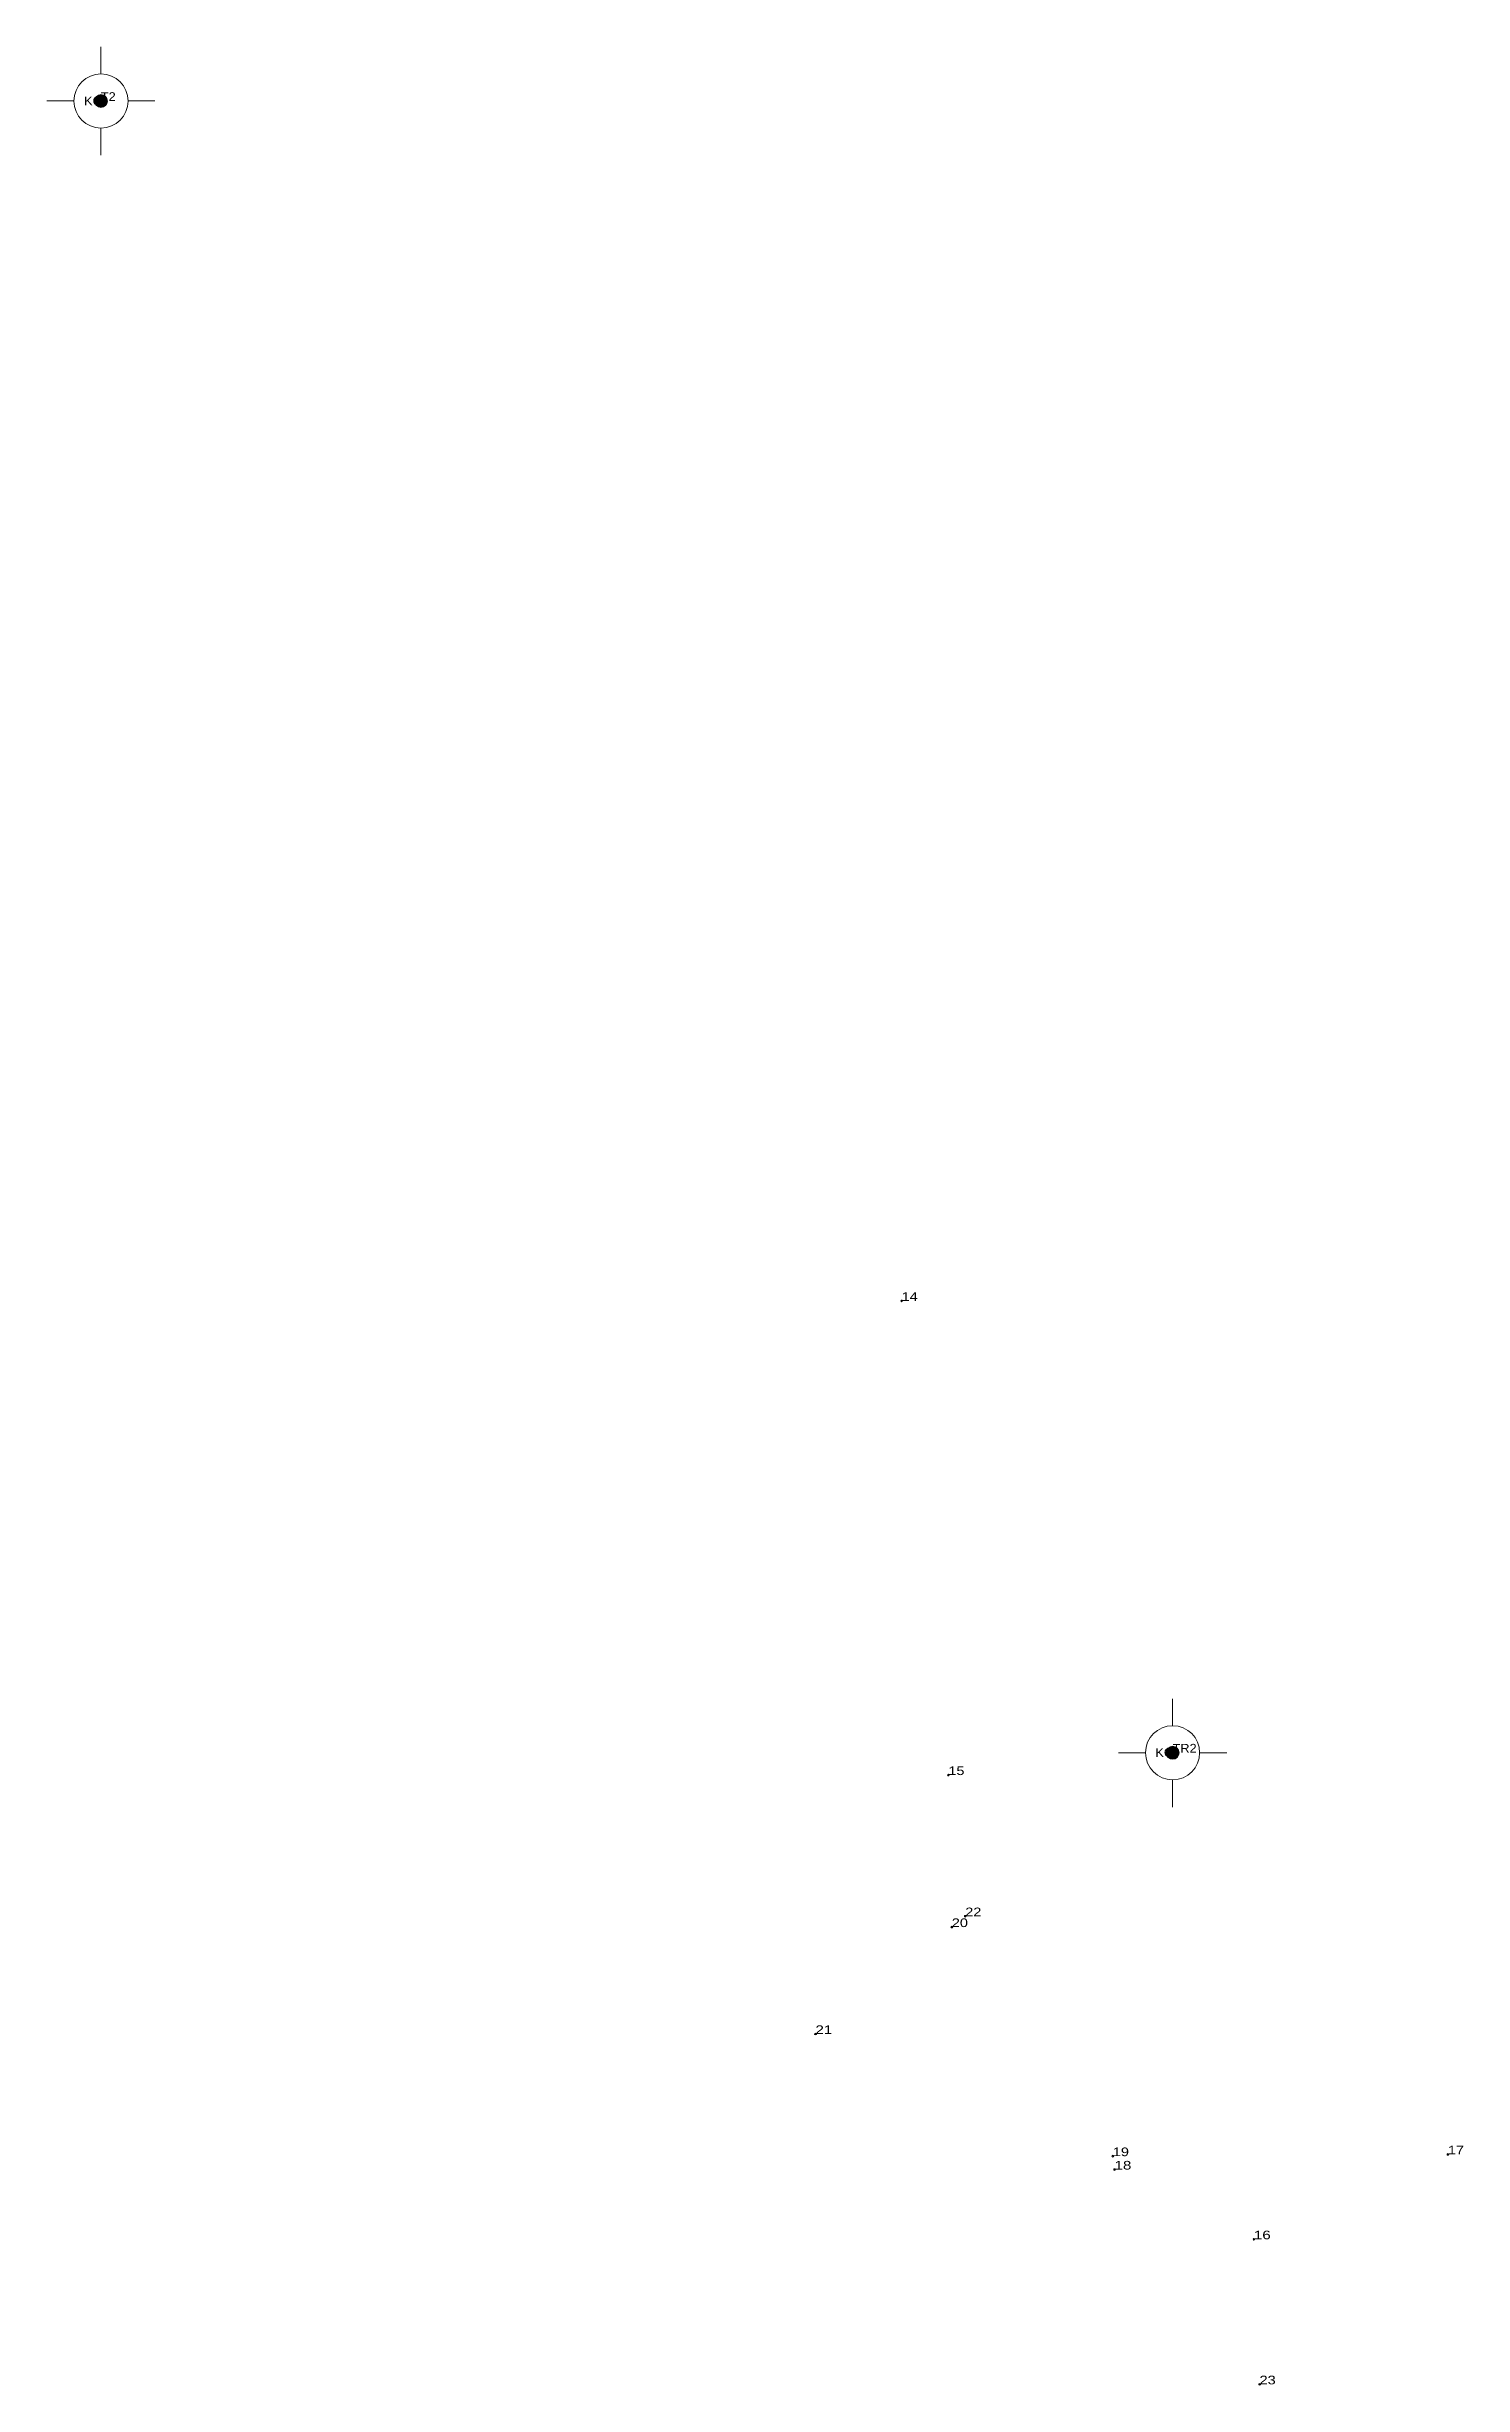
# Model space of a CAD drawing. Header units: metres. Extents: x 548240 to 553663, y 1838066 to 1840378.
# Drawn here: x 551048 to 551080.8, y 1838688.5 to 1838742.5 of the extents above; entities that cross this region are included whole.
import ezdxf
from ezdxf.enums import TextEntityAlignment as Align

# ---------------------------------------------------------------- set-up
doc = ezdxf.new("R2010")
doc.units = ezdxf.units.M
doc.header["$LTSCALE"] = 0.08
doc.header["$PDMODE"] = 32
doc.header["$PDSIZE"] = 0.04
doc.layers.add('12', color=7, linetype='Continuous')
doc.layers.add('9', color=7, linetype='Continuous')
doc.layers.add('7', color=7, linetype='Continuous', lineweight=13)

msp = doc.modelspace()

# ---------------------------------------------------------------- texts
at = {"layer": '12'}
for s, width, p in [('14', 1.25, (551067.79, 1838713.51)), ('15', 1.25, (551068.87, 1838702.56)), ('22', 1.25, (551069.26, 1838699.3)), ('20', 1.25, (551068.95, 1838699.05)), ('21', 1.3, (551065.8, 1838696.58)), ('19', 1.25, (551072.67, 1838693.76)), ('18', 1.3, (551072.71, 1838693.45)), ('17', 1.25, (551080.41, 1838693.8)), ('16', 1.3, (551075.93, 1838691.84)), ('23', 1.25, (551076.06, 1838688.49))]:
    msp.add_text(s, height=0.2, dxfattribs=dict(at, width=width)).set_placement(p)
at = {"layer": '7', "width": 1.1}
for s, p in [('T2', (551049.29, 1838741.22)), ('TR2', (551074.05, 1838703.08))]:
    msp.add_text(s, height=0.2, dxfattribs=at).set_placement(p)
at = {"layer": '9', "width": 1.1}
for p in [(551049.31, 1838741.12), (551074.06, 1838702.98)]:
    msp.add_text('KC', height=0.2, dxfattribs=at).set_placement(p, align=Align.RIGHT)

# ---------------------------------------------------------------- hatches: boundary and pattern name
at = {"layer": '7'}
for points in [[(551049.29247, 1838741.06752, 1), (551049.29247, 1838741.36752, 1)], [(551074.04947, 1838702.92452, 1), (551074.04947, 1838703.22452, 1)]]:
    msp.add_hatch(color=256, dxfattribs=at).paths.add_polyline_path(points)

# ---------------------------------------------------------------- linework, layer by layer
for p, q in [((551049.29, 1838741.84), (551049.29, 1838742.47)), ((551048.67, 1838741.22), (551048.04, 1838741.22)), ((551050.54, 1838741.22), (551049.92, 1838741.22)), ((551049.29, 1838739.97), (551049.29, 1838740.59)), ((551074.05, 1838703.7), (551074.05, 1838704.32)), ((551073.42, 1838703.07), (551072.8, 1838703.07)), ((551075.3, 1838703.07), (551074.67, 1838703.07)), ((551074.05, 1838701.82), (551074.05, 1838702.45))]:
    msp.add_line(p, q, dxfattribs=at)
for centre, radius in [((551049.29247, 1838741.21752), 0.625), ((551049.29247, 1838741.21752), 0.15), ((551074.04947, 1838703.07452), 0.625), ((551074.04947, 1838703.07452), 0.15)]:
    msp.add_circle(centre, radius, dxfattribs=at)
for p in [(551067.79, 1838713.51), (551068.87, 1838702.56), (551068.95, 1838699.05), (551069.26, 1838699.3), (551065.8, 1838696.58), (551072.67, 1838693.76), (551080.41, 1838693.8), (551072.71, 1838693.45), (551075.93, 1838691.84), (551076.06, 1838688.49)]:
    msp.add_point(p, dxfattribs=at)

msp.set_redraw_order([(e.dxf.handle, doc.entitydb.next_handle()) for e in msp.query("TEXT MTEXT ATTDEF DIMENSION ARC_DIMENSION")])  # texts and dimensions are drawn at this point

doc.saveas('drawing.dxf')
